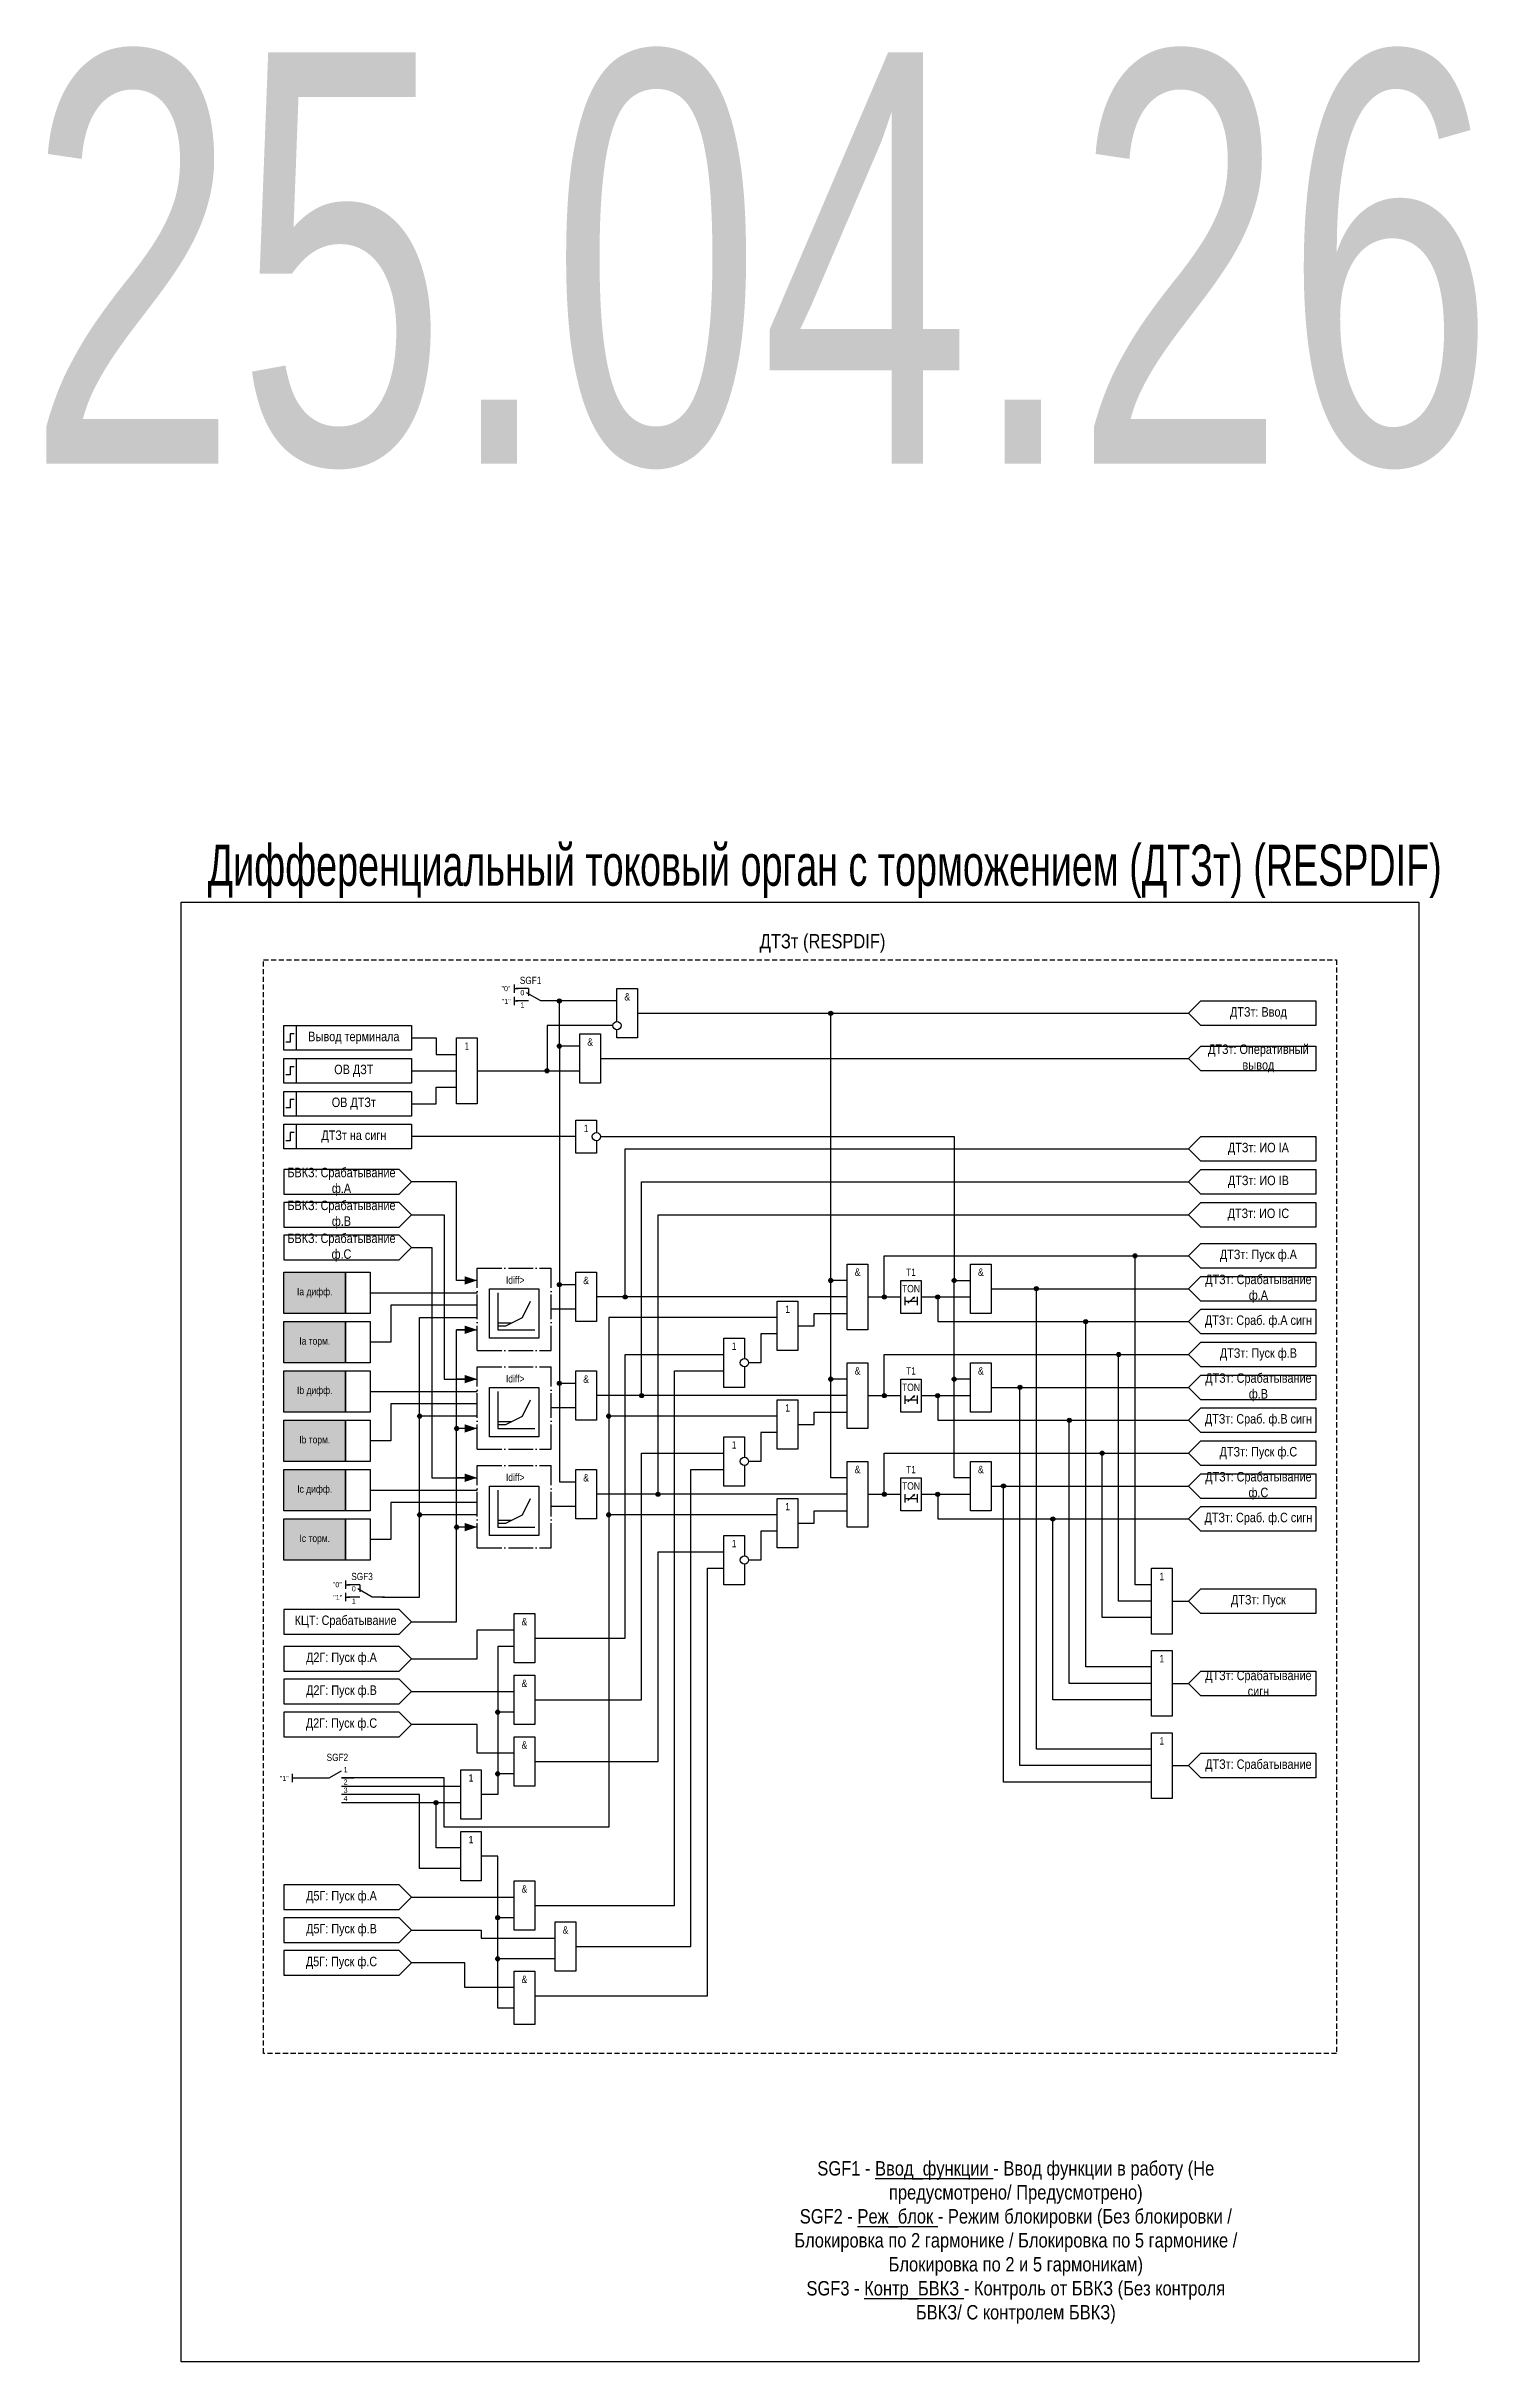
# Model space of a CAD drawing. Header units: millimetres. Extents: x -2824 to 4649, y -997 to 959.
# Drawn here: x 2945 to 3293, y -502 to 61 of the extents above; entities that cross this region are included whole.
import ezdxf
from ezdxf.enums import TextEntityAlignment as Align

# ---------------------------------------------------------------- set-up
doc = ezdxf.new("R2010")
doc.units = ezdxf.units.MM
doc.linetypes.add('ACAD_ISO04W100', pattern=[30, 24, -3, 0, -3])
doc.linetypes.add('штриховая2', pattern=[0.375, 0.25, -0.125])
doc.layers.add('TEXT', color=7, linetype='Continuous', lineweight=25)
doc.layers.add('Основная', color=7, linetype='Continuous')
doc.styles.add('1.8_Gost_RD', font='ARIALN.TTF', dxfattribs={"height": 1.8})
doc.styles.add('2.5_Gost_RD', font='ARIALN.TTF', dxfattribs={"height": 2.5})
doc.styles.add('3.5_Gost_RD', font='ARIALN.TTF', dxfattribs={"height": 3.5})
doc.styles.add('Вывод', font='ARIALN.TTF', dxfattribs={"height": 2.5})
doc.styles.add('Компонент', font='ARIALN.TTF', dxfattribs={"height": 3.5})

msp = doc.modelspace()

# ---------------------------------------------------------------- texts
at = {"color": 30, "ltscale": 100, "attachment_point": 5, "style": '3.5_Gost_RD'}
for s, insert, char_height, width in [('{\\W0.8;\\C3;25.04.26}', (3119, 9), 100, 290), ('{\\W0.8;\\C3;Дифференциальный токовый орган с торможением (ДТЗт) (RESPDIF)}', (3134.5, -139.5), 10, 341), ('\\pt108.5;ДТЗт (RESPDIF)', (3134, -157), 3.5, 250), ('SGF1 - {\\LВвод_функции} - Ввод функции в работу (Не предусмотрено/ Предусмотрено)\\PSGF2 - {\\LРеж_блок} - Режим блокировки (Без блокировки / Блокировка по 2 гармонике / Блокировка по 5 гармонике / Блокировка по 2 и 5 гармоникам)\\PSGF3 - {\\LКонтр_БВКЗ} - Контроль от БВКЗ (Без контроля БВКЗ/ С контролем БВКЗ)', (3181, -473), 3.5, 111.8874)]:
    msp.add_mtext(s, dxfattribs=dict(at, insert=insert, char_height=char_height, width=width))
at = {"ltscale": 100, "char_height": 1.25, "attachment_point": 1, "style": '3.5_Gost_RD'}
for insert in [(3056, -170.5), (3015, -315.5)]:
    msp.add_mtext_dynamic_manual_height_columns('"1"', width=2, gutter_width=17.5, heights=[0], dxfattribs=dict(at, insert=insert))
at = {"ltscale": 100, "attachment_point": 5}
for s, insert, char_height, width, style in [('Вывод терминала', (3020, -180), 2.3, 28, '2.5_Gost_RD'), ('1', (3047.5, -182), 1.8, 5, '2.5_Gost_RD'), ('1', (3076.5, -202), 1.8, 5, '2.5_Gost_RD'), ('ДТЗт: ИО IА', (3240, -207), 2.3, 28, '2.5_Gost_RD'), ('ДТЗт: ИО IB', (3240, -215), 2.3, 28, '2.5_Gost_RD'), ('ДТЗт: ИО IC', (3240, -223), 2.3, 28, '2.5_Gost_RD'), ('T1', (3155.5, -237), 1.8, 5, '2.5_Gost_RD'), ('Ia дифф.', (3010.5, -242), 1.8, 15, '1.8_Gost_RD'), ('TON', (3155.5, -241), 1.8, 5, '2.5_Gost_RD'), ('Ia торм.', (3010.5, -254), 1.8, 15, '1.8_Gost_RD'), ('TON', (3155.5, -265), 1.8, 5, '2.5_Gost_RD'), ('T1', (3155.5, -261), 1.8, 5, '2.5_Gost_RD'), ('Ib дифф.', (3010.5, -266), 1.8, 15, '1.8_Gost_RD'), ('Ib торм.', (3010.5, -278), 1.8, 15, '1.8_Gost_RD'), ('T1', (3155.5, -285), 1.8, 5, '2.5_Gost_RD'), ('Ic дифф.', (3010.5, -290), 1.8, 15, '1.8_Gost_RD'), ('TON', (3155.5, -289), 1.8, 5, '2.5_Gost_RD'), ('Ic торм.', (3010.5, -302), 1.8, 15, '1.8_Gost_RD')]:
    msp.add_mtext(s, dxfattribs=dict(at, insert=insert, char_height=char_height, width=width, style=style))
at = {"layer": 'TEXT', "color": 0, "ltscale": 100, "insert": (3020, -188), "char_height": 2.3, "width": 28, "attachment_point": 5, "style": '2.5_Gost_RD'}
msp.add_mtext('{\\C256;ОВ ДЗТ}', dxfattribs=at)
at = {"layer": 'TEXT', "ltscale": 100, "char_height": 1.25, "width": 2, "attachment_point": 5, "style": '2.5_Gost_RD'}
for s, insert in [('4', (3018, -365)), ('3', (3018, -363))]:
    msp.add_mtext(s, dxfattribs=dict(at, insert=insert))
at = {"layer": 'Основная', "ltscale": 100, "attachment_point": 5, "style": '2.5_Gost_RD'}
for s, insert, char_height, width in [('&', (3086.5, -170), 1.8, 5), ('ДТЗт: Ввод', (3240, -174), 2.3, 28), ('&', (3077.5, -181), 1.8, 5), ('ДТЗт на сигн', (3020, -204), 2.3, 28), ('&', (3142.5, -237), 1.8, 5), ('&', (3172.5, -237), 1.8, 5), ('&', (3076.5, -239), 1.8, 5), ('1', (3125.5, -246), 1.8, 5), ('ДТЗт: Сраб. ф.А сигн', (3240, -249), 2.3, 28), ('1', (3112.5, -255), 1.8, 5), ('&', (3076.5, -263), 1.8, 5), ('&', (3142.5, -261), 1.8, 5), ('&', (3172.5, -261), 1.8, 5), ('1', (3125.5, -270), 1.8, 5), ('ДТЗт: Сраб. ф.В сигн', (3240, -273), 2.3, 28), ('1', (3112.5, -279), 1.8, 5), ('&', (3076.5, -287), 1.8, 5), ('&', (3142.5, -285), 1.8, 5), ('&', (3172.5, -285), 1.8, 5), ('1', (3125.5, -294), 1.8, 5), ('ДТЗт: Сраб. ф.С сигн', (3240, -297), 2.3, 28), ('1', (3112.5, -303), 1.8, 5), ('1', (3216.5, -311), 1.8, 5), ('&', (3061.5, -322), 1.8, 5), ('1', (3216.5, -331), 1.8, 5), ('&', (3061.5, -337), 1.8, 5), ('ДТЗт: Срабатывание сигн', (3240, -337), 2.3, 28), ('&', (3061.5, -352), 1.8, 5), ('1', (3216.5, -351), 1.8, 5), ('1', (3048.5, -360), 1.8, 5), ('1', (3048.5, -375), 1.8, 5), ('&', (3061.5, -387), 1.8, 5), ('&', (3071.5, -397), 1.8, 5), ('&', (3061.5, -409), 1.8, 5)]:
    msp.add_mtext(s, dxfattribs=dict(at, insert=insert, char_height=char_height, width=width))
at = {"layer": 'Основная', "color": 0, "ltscale": 100, "char_height": 2.3, "attachment_point": 5, "style": '2.5_Gost_RD'}
for s, insert, width in [('{\\C256;ДТЗт: Оперативный вывод}', (3240, -185), 28), ('{\\C256;ОВ ДТЗт}', (3020, -196), 28), ('{\\C256;БВКЗ: Срабатывание ф.А}', (3017, -215), 28), ('{\\C256;БВКЗ: Срабатывание ф.В}', (3017, -223), 28), ('{\\C256;БВКЗ: Срабатывание ф.С}', (3017, -231), 28), ('{\\C256;ДТЗт: Пуск ф.А}', (3240, -233), 28), ('{\\C256;ДТЗт: Срабатывание ф.А}', (3240, -241), 28), ('{\\C256;ДТЗт: Пуск ф.В}', (3240, -257), 28), ('{\\C256;ДТЗт: Срабатывание ф.В}', (3240, -265), 28), ('{\\C256;ДТЗт: Пуск ф.С}', (3240, -281), 28), ('{\\C256;ДТЗт: Срабатывание ф.С}', (3240, -289), 28), ('{\\C256;КЦТ: Срабатывание}', (3018, -322), 26.5083), ('{\\C256;ДТЗт: Пуск}', (3240, -317), 28), ('{\\C256;Д2Г: Пуск ф.А}', (3017, -331), 28), ('{\\C256;Д2Г: Пуск ф.B}', (3017, -339), 28), ('{\\C256;Д2Г: Пуск ф.C}', (3017, -347), 28), ('{\\C256;ДТЗт: Срабатывание}', (3240, -357), 28), ('{\\C256;Д5Г: Пуск ф.А}', (3017, -389), 28), ('{\\C256;Д5Г: Пуск ф.B}', (3017, -397), 28), ('{\\C256;Д5Г: Пуск ф.C}', (3017, -405), 28)]:
    msp.add_mtext(s, dxfattribs=dict(at, insert=insert, width=width))
at = {"layer": 'Основная', "color": 7, "ltscale": 100, "char_height": 1.8, "attachment_point": 1, "style": '1.8_Gost_RD'}
for insert in [(3057, -238), (3057, -262), (3057, -286)]:
    msp.add_mtext_dynamic_manual_height_columns('Idiff>', width=4, gutter_width=17.5, heights=[0], dxfattribs=dict(at, insert=insert))
at = {"layer": 'Основная', "ltscale": 100, "insert": (3002, -359.5), "char_height": 1.25, "attachment_point": 1, "style": '3.5_Gost_RD'}
msp.add_mtext_dynamic_manual_height_columns('"1"', width=2, gutter_width=17.5, heights=[0], dxfattribs=at)

# ---------------------------------------------------------------- blocks, each defined once
blk = doc.blocks.new('*U44')
at = {"layer": 'Основная', "linetype": 'ACAD_ISO04W100', "ltscale": 0.25}
for p, q in [((0, 0), (18, 0)), ((0, -20), (0, 0)), ((18, -20), (18, 0)), ((0, -20), (18, -20))]:
    blk.add_line(p, q, dxfattribs=at)
at = {"layer": 'Основная', "style": 'Компонент'}
blk.add_attdef('ОУ', text='', height=3.5, dxfattribs=at).set_placement((18, 0), align=Align.MIDDLE_CENTER)
blk = doc.blocks.new('Точка')
at = {"ltscale": 100}
h = blk.add_hatch(color=256, dxfattribs=at)
h.dxf.hatch_style = 1
edge = h.paths.add_edge_path()
edge.add_arc((0, 0), 0.5, 0, 360)
blk.add_circle((0, 0), 0.5, dxfattribs=at)
blk = doc.blocks.new('*U30')
at = {"layer": 'Основная', "color": 0}
blk.add_line((0, 0), (6, 3.4), dxfattribs=at)
blk = doc.blocks.new('*U43')
at = {"layer": 'Основная', "color": 0}
for p, q in [((-9, 0), (-3, 0)), ((3, 0), (9, 0))]:
    blk.add_line(p, q, dxfattribs=at)
at = {"layer": 'Основная', "ltscale": 0.25}
blk.add_blockref('*U30', (-3, 0), dxfattribs=at)
at = {"layer": 'Основная'}
for tag, height, style, p in [('ОУ', 3.5, 'Компонент', (1, 10)), ('В2', 2.5, 'Вывод', (5, 4)), ('В1', 2.5, 'Вывод', (5, -2))]:
    blk.add_attdef(tag, text='', height=height, dxfattribs=dict(at, style=style)).set_placement(p, align=Align.MIDDLE_CENTER)
blk = doc.blocks.new('*U32')
at = {"layer": 'Основная', "color": 0}
blk.add_line((0, 0), (7, 4), dxfattribs=at)
at = {"layer": 'Основная', "ltscale": 0.35}
blk.add_line((6, 6), (6, 2.5), dxfattribs=at)
blk = doc.blocks.new('*U33')
at = {"layer": 'Основная', "color": 0}
for p, q in [((-3, 6), (-9, 6)), ((-3, 0), (-9, 0)), ((9, 0), (3, 0))]:
    blk.add_line(p, q, dxfattribs=at)
at = {"layer": 'Основная', "ltscale": 0.25, "xscale": -1}
blk.add_blockref('*U32', (3, 0), dxfattribs=at)
at = {"layer": 'Основная'}
for tag, height, style, p in [('ОУ', 3.5, 'Компонент', (-2, 10)), ('В1', 2.5, 'Вывод', (-14, 6)), ('В2', 2.5, 'Вывод', (-6, 4)), ('В3', 2.5, 'Вывод', (-6, -2))]:
    blk.add_attdef(tag, text='', height=height, dxfattribs=dict(at, style=style)).set_placement(p, align=Align.MIDDLE_CENTER)
blk = doc.blocks.new('*U51')
at = {"ltscale": 0.25}
blk.add_line((-1, 0), (-5, 0), dxfattribs=at)
blk.add_lwpolyline([(-3, 0, 2, 0, 0), (0, 0, 0, 0, 0)], format="xyseb", dxfattribs=at)
at = {"layer": 'Основная', "style": 'Вывод'}
blk.add_attdef('ОТ', text='', height=2.5, dxfattribs=at).set_placement((-4, 0), align=Align.MIDDLE_CENTER)

# ---------------------------------------------------------------- hatches: boundary and pattern name
at = {"ltscale": 100, "true_color": 0xf7941d}
h = msp.add_hatch(color=30, dxfattribs=at)
h.dxf.hatch_style = 1
h.paths.add_polyline_path([(3003, -237), (3018, -237), (3018, -247), (3003, -247)])
h = msp.add_hatch(color=30, dxfattribs=at)
h.dxf.hatch_style = 1
h.paths.add_polyline_path([(3003, -249), (3018, -249), (3018, -259), (3003, -259)])
h = msp.add_hatch(color=30, dxfattribs=at)
h.dxf.hatch_style = 1
h.paths.add_polyline_path([(3003, -261), (3018, -261), (3018, -271), (3003, -271)])
h = msp.add_hatch(color=30, dxfattribs=at)
h.dxf.hatch_style = 1
h.paths.add_polyline_path([(3003, -273), (3018, -273), (3018, -283), (3003, -283)])
h = msp.add_hatch(color=30, dxfattribs=at)
h.dxf.hatch_style = 1
h.paths.add_polyline_path([(3003, -285), (3018, -285), (3018, -295), (3003, -295)])
h = msp.add_hatch(color=30, dxfattribs=at)
h.dxf.hatch_style = 1
h.paths.add_polyline_path([(3003, -297), (3018, -297), (3018, -307), (3003, -307)])

# ---------------------------------------------------------------- linework, layer by layer
at = {"ltscale": 100}
for p, q in [((3059, -167), (3059, -169)), ((3059, -168), (3060, -168)), ((3059, -170), (3059, -172)), ((3059, -171), (3060, -171)), ((3034, -188), (3045, -188)), ((3050, -188), (3075, -188)), ((3018, -312), (3018, -314)), ((3018, -313), (3019, -313)), ((3018, -315), (3018, -317)), ((3018, -316), (3019, -316))]:
    msp.add_line(p, q, dxfattribs=at)
at = {"color": 7, "ltscale": 100}
for p, q in [((3154.7, -244.54), (3156.37, -243.05)), ((3156.37, -243.05), (3155.85, -243.27)), ((3156.37, -243.05), (3156.11, -243.52)), ((3154.7, -268.54), (3156.37, -267.05)), ((3156.37, -267.05), (3155.85, -267.27)), ((3156.37, -267.05), (3156.11, -267.52)), ((3154.7, -292.54), (3156.37, -291.05)), ((3156.37, -291.05), (3155.85, -291.27)), ((3156.37, -291.05), (3156.11, -291.52))]:
    msp.add_line(p, q, dxfattribs=at)
at = {"color": 3, "ltscale": 100}
msp.add_lwpolyline([(2978, -147), (3279, -147), (3279, -502), (2978, -502)], close=True, dxfattribs=at)
at = {"ltscale": 100}
for points in [[(3075, -182), (3070, -182), (3070, -171), (3066, -171)], [(3084, -171), (3070, -171)], [(3089, -174), (3223, -174)], [(3140, -239), (3136, -239), (3136, -174)], [(3034, -180), (3040, -180), (3040, -184), (3045, -184)], [(3083, -177), (3067, -177), (3067, -188)], [(3075, -182), (3070, -182)], [(3070, -182), (3070, -240), (3074, -240)], [(3080, -185), (3223, -185)], [(3034, -196), (3040, -196), (3040, -192), (3045, -192)], [(3079, -205), (3079, -208), (3074, -208), (3074, -200), (3079, -200), (3079, -203)], [(3074, -204), (3034, -204)], [(3080, -204), (3166, -204), (3166, -239), (3170, -239)], [(3086, -243), (3086, -207), (3223, -207)], [(3050, -239), (3045, -239), (3045, -215), (3034, -215)], [(3090, -267), (3090, -215), (3223, -215)], [(3034, -223), (3042, -223), (3042, -263), (3050, -263)], [(3094, -291), (3094, -223), (3223, -223)], [(3034, -231), (3039, -231), (3039, -287), (3050, -287)], [(3149, -243), (3149, -233), (3223, -233)], [(3214, -313), (3210, -313), (3210, -233)], [(3055, -242), (3055, -251)], [(3070, -240), (3070, -264), (3074, -264)], [(3140, -263), (3136, -263), (3136, -239)], [(3170, -263), (3166, -263), (3166, -239)], [(3175, -241), (3223, -241)], [(3214, -353), (3186, -353), (3186, -241)], [(3050, -245), (3029, -245), (3029, -254), (3024, -254)], [(3055, -250), (3057, -250), (3061, -248), (3063, -244)], [(3074, -246), (3068, -246)], [(3140, -243), (3079, -243)], [(3128, -250), (3132, -250), (3132, -247), (3140, -247)], [(3154, -243), (3154, -245)], [(3154, -244), (3157, -244)], [(3157, -243), (3157, -245)], [(3158, -243), (3170, -243)], [(3162, -243), (3162, -249), (3223, -249)], [(3123, -248), (3082, -248), (3082, -372), (3042, -372), (3042, -360), (3017, -360)], [(3027, -316), (3036, -316), (3036, -248), (3050, -248)], [(3034, -322), (3045, -322), (3045, -251), (3050, -251)], [(3055, -249.31), (3058.39, -249.31)], [(3055, -251), (3064, -251)], [(3123, -252), (3119, -252), (3119, -259), (3116, -259)], [(3214, -333), (3198, -333), (3198, -249)], [(3064, -326), (3086, -326), (3086, -257), (3110, -257)], [(3149, -267), (3149, -257), (3223, -257)], [(3214, -317), (3206, -317), (3206, -257)], [(3064, -391), (3098, -391), (3098, -261), (3110, -261)], [(3070, -264), (3070, -288), (3074, -288)], [(3140, -287), (3136, -287), (3136, -263)], [(3170, -287), (3166, -287), (3166, -263)], [(3050, -269), (3029, -269), (3029, -278), (3024, -278)], [(3055, -266), (3055, -275)], [(3055, -274), (3057, -274), (3061, -272), (3063, -268)], [(3074, -270), (3068, -270)], [(3140, -267), (3079, -267)], [(3154, -267), (3154, -269)], [(3154, -268), (3157, -268)], [(3157, -267), (3157, -269)], [(3158, -267), (3170, -267)], [(3162, -267), (3162, -273), (3223, -273)], [(3175, -265), (3223, -265)], [(3214, -357), (3182, -357), (3182, -265)], [(3050, -272), (3036, -272)], [(3050, -275), (3045, -275)], [(3055, -273.31), (3058.39, -273.31)], [(3055, -275), (3064, -275)], [(3123, -272), (3082, -272)], [(3128, -274), (3132, -274), (3132, -271), (3140, -271)], [(3214, -337), (3194, -337), (3194, -273)], [(3064, -341), (3090, -341), (3090, -281), (3110, -281)], [(3123, -276), (3119, -276), (3119, -283), (3116, -283)], [(3149, -291), (3149, -281), (3223, -281)], [(3214, -321), (3202, -321), (3202, -281)], [(3074, -401), (3102, -401), (3102, -285), (3110, -285)], [(3055, -290), (3055, -299)], [(3055, -298), (3057, -298), (3061, -296), (3063, -292)], [(3140, -291), (3079, -291)], [(3154, -291), (3154, -293)], [(3154, -292), (3157, -292)], [(3157, -291), (3157, -293)], [(3158, -291), (3170, -291)], [(3162, -291), (3162, -297), (3223, -297)], [(3175, -289), (3223, -289)], [(3214, -361), (3178, -361), (3178, -289)], [(3050, -293), (3029, -293), (3029, -302), (3024, -302)], [(3050, -296), (3036, -296)], [(3055, -297.31), (3058.39, -297.31)], [(3074, -294), (3068, -294)], [(3123, -296), (3082, -296)], [(3128, -298), (3132, -298), (3132, -295), (3140, -295)], [(3214, -341), (3190, -341), (3190, -297)], [(3050, -299), (3045, -299)], [(3055, -299), (3064, -299)], [(3123, -300), (3119, -300), (3119, -307), (3116, -307)], [(3064, -356), (3094, -356), (3094, -305), (3110, -305)], [(3064, -413), (3106, -413), (3106, -309), (3110, -309)], [(3219, -317), (3223, -317)], [(3034, -331), (3050, -331), (3050, -324), (3059, -324)], [(3059, -328), (3055, -328), (3055, -364), (3051, -364)], [(3219, -337), (3223, -337)], [(3034, -339), (3059, -339)], [(3059, -354), (3050, -354), (3050, -347), (3034, -347)], [(3059, -344), (3055, -344)], [(3005, -360), (3014, -360)], [(3059, -359), (3055, -359)], [(3219, -357), (3223, -357)], [(3017, -362), (3046, -362)], [(3046, -382), (3036, -382), (3036, -364), (3017, -364)], [(3017, -366), (3046, -366)], [(3046, -377), (3040, -377), (3040, -366)], [(3059, -416), (3055, -416), (3055, -379), (3051, -379)], [(3034, -389), (3059, -389)], [(3059, -394), (3055, -394)], [(3034, -397), (3051, -397), (3051, -399), (3069, -399)], [(3059, -411), (3047, -411), (3047, -405), (3034, -405)], [(3069, -404), (3055, -404)], [(3059, -416), (3055, -416)]]:
    msp.add_lwpolyline(points, dxfattribs=at)
for points in [[(3003, -177), (3006, -177), (3006, -183), (3003, -183)], [(3003, -177), (3034, -177), (3034, -183), (3003, -183)], [(3045, -180), (3050, -180), (3050, -196), (3045, -196)], [(3003, -185), (3006, -185), (3006, -191), (3003, -191)], [(3003, -185), (3034, -185), (3034, -191), (3003, -191)], [(3003, -193), (3006, -193), (3006, -199), (3003, -199)], [(3003, -193), (3034, -193), (3034, -199), (3003, -199)], [(3254, -204), (3254, -210), (3226, -210), (3223, -207), (3226, -204)], [(3254, -212), (3254, -218), (3226, -218), (3223, -215), (3226, -212)], [(3254, -220), (3254, -226), (3226, -226), (3223, -223), (3226, -220)], [(3140, -235), (3145, -235), (3145, -251), (3140, -251)], [(3003, -237), (3018, -237), (3018, -247), (3003, -247)], [(3018, -237), (3024, -237), (3024, -247), (3018, -247)], [(3153, -239), (3158, -239), (3158, -247), (3153, -247)], [(3003, -249), (3018, -249), (3018, -259), (3003, -259)], [(3018, -249), (3024, -249), (3024, -259), (3018, -259)], [(3140, -259), (3145, -259), (3145, -275), (3140, -275)], [(3003, -261), (3018, -261), (3018, -271), (3003, -271)], [(3018, -261), (3024, -261), (3024, -271), (3018, -271)], [(3153, -263), (3158, -263), (3158, -271), (3153, -271)], [(3003, -273), (3018, -273), (3018, -283), (3003, -283)], [(3018, -273), (3024, -273), (3024, -283), (3018, -283)], [(3003, -285), (3018, -285), (3018, -295), (3003, -295)], [(3018, -285), (3024, -285), (3024, -295), (3018, -295)], [(3140, -283), (3145, -283), (3145, -299), (3140, -299)], [(3153, -287), (3158, -287), (3158, -295), (3153, -295)], [(3003, -297), (3018, -297), (3018, -307), (3003, -307)], [(3018, -297), (3024, -297), (3024, -307), (3018, -307)], [(3214, -309), (3219, -309), (3219, -325), (3214, -325)], [(3214, -329), (3219, -329), (3219, -345), (3214, -345)], [(3214, -349), (3219, -349), (3219, -365), (3214, -365)]]:
    msp.add_lwpolyline(points, close=True, dxfattribs=at)
at = {"lineweight": 30, "ltscale": 100}
for points in [[(3005.5, -179), (3004.5, -179), (3004.5, -181), (3003.5, -181)], [(3005.5, -187), (3004.5, -187), (3004.5, -189), (3003.5, -189)], [(3005.5, -195), (3004.5, -195), (3004.5, -197), (3003.5, -197)]]:
    msp.add_lwpolyline(points, dxfattribs=at)
at = {"layer": 'Основная', "color": 7, "ltscale": 100}
for p, q in [((3024, -242), (3050, -242)), ((3024, -266), (3050, -266)), ((3024, -290), (3050, -290))]:
    msp.add_line(p, q, dxfattribs=at)
at = {"layer": 'Основная', "ltscale": 100}
for p, q in [((3053, -242.5), (3053, -241)), ((3053, -241), (3065, -241)), ((3053, -250), (3053, -242)), ((3065, -241), (3065, -247)), ((3065, -247), (3065, -253)), ((3053, -253), (3053, -250)), ((3065, -253), (3053, -253)), ((3053, -266.5), (3053, -265)), ((3053, -265), (3065, -265)), ((3053, -274), (3053, -266)), ((3065, -265), (3065, -271)), ((3053, -277), (3053, -274)), ((3065, -271), (3065, -277)), ((3065, -277), (3053, -277)), ((3053, -290.5), (3053, -289)), ((3053, -289), (3065, -289)), ((3053, -298), (3053, -290)), ((3065, -289), (3065, -295)), ((3053, -301), (3053, -298)), ((3065, -295), (3065, -301)), ((3065, -301), (3053, -301)), ((3005, -359), (3005, -361))]:
    msp.add_line(p, q, dxfattribs=at)
at = {"layer": 'Основная', "linetype": 'штриховая2', "ltscale": 5}
msp.add_lwpolyline([(2998, -161), (3259, -161), (3259, -427), (2998, -427)], close=True, dxfattribs=at)
at = {"layer": 'Основная', "ltscale": 100}
for points in [[(3084, -176), (3084, -168), (3089, -168), (3089, -180), (3084, -180), (3084, -178)], [(3145, -243), (3153, -243), (3153, -243), (3153, -243)], [(3115, -260), (3115, -265), (3110, -265), (3110, -253), (3115, -253), (3115, -258)], [(3145, -267), (3153, -267), (3153, -267), (3153, -267)], [(3115, -284), (3115, -289), (3110, -289), (3110, -277), (3115, -277), (3115, -282)], [(3145, -291), (3153, -291), (3153, -291), (3153, -291)], [(3115, -308), (3115, -313), (3110, -313), (3110, -301), (3115, -301), (3115, -306)]]:
    msp.add_lwpolyline(points, dxfattribs=at)
for points in [[(3254, -171), (3254, -177), (3226, -177), (3223, -174), (3226, -171)], [(3075, -179), (3080, -179), (3080, -191), (3075, -191)], [(3254, -182), (3254, -188), (3226, -188), (3223, -185), (3226, -182)], [(3003, -201), (3006, -201), (3006, -207), (3003, -207)], [(3003, -201), (3034, -201), (3034, -207), (3003, -207)], [(3003, -212), (3003, -218), (3031, -218), (3034, -215), (3031, -212)], [(3003, -220), (3003, -226), (3031, -226), (3034, -223), (3031, -220)], [(3003, -228), (3003, -234), (3031, -234), (3034, -231), (3031, -228)], [(3254, -230), (3254, -236), (3226, -236), (3223, -233), (3226, -230)], [(3170, -235), (3175, -235), (3175, -247), (3170, -247)], [(3074, -237), (3079, -237), (3079, -249), (3074, -249)], [(3254, -238), (3254, -244), (3226, -244), (3223, -241), (3226, -238)], [(3123, -244), (3128, -244), (3128, -256), (3123, -256)], [(3254, -246), (3254, -252), (3226, -252), (3223, -249), (3226, -246)], [(3170, -259), (3175, -259), (3175, -271), (3170, -271)], [(3254, -254), (3254, -260), (3226, -260), (3223, -257), (3226, -254)], [(3074, -261), (3079, -261), (3079, -273), (3074, -273)], [(3254, -262), (3254, -268), (3226, -268), (3223, -265), (3226, -262)], [(3123, -268), (3128, -268), (3128, -280), (3123, -280)], [(3254, -270), (3254, -276), (3226, -276), (3223, -273), (3226, -270)], [(3254, -278), (3254, -284), (3226, -284), (3223, -281), (3226, -278)], [(3074, -285), (3079, -285), (3079, -297), (3074, -297)], [(3170, -283), (3175, -283), (3175, -295), (3170, -295)], [(3254, -286), (3254, -292), (3226, -292), (3223, -289), (3226, -286)], [(3123, -292), (3128, -292), (3128, -304), (3123, -304)], [(3254, -294), (3254, -300), (3226, -300), (3223, -297), (3226, -294)], [(3254, -314), (3254, -320), (3226, -320), (3223, -317), (3226, -314)], [(3003, -319), (3003, -325), (3031, -325), (3034, -322), (3031, -319)], [(3059, -320), (3064, -320), (3064, -332), (3059, -332)], [(3003, -328), (3003, -334), (3031, -334), (3034, -331), (3031, -328)], [(3003, -336), (3003, -342), (3031, -342), (3034, -339), (3031, -336)], [(3059, -335), (3064, -335), (3064, -347), (3059, -347)], [(3254, -334), (3254, -340), (3226, -340), (3223, -337), (3226, -334)], [(3003, -344), (3003, -350), (3031, -350), (3034, -347), (3031, -344)], [(3059, -350), (3064, -350), (3064, -362), (3059, -362)], [(3254, -354), (3254, -360), (3226, -360), (3223, -357), (3226, -354)], [(3046, -358), (3051, -358), (3051, -370), (3046, -370)], [(3046, -373), (3051, -373), (3051, -385), (3046, -385)], [(3003, -386), (3003, -392), (3031, -392), (3034, -389), (3031, -386)], [(3059, -385), (3064, -385), (3064, -397), (3059, -397)], [(3003, -394), (3003, -400), (3031, -400), (3034, -397), (3031, -394)], [(3069, -395), (3074, -395), (3074, -407), (3069, -407)], [(3003, -402), (3003, -408), (3031, -408), (3034, -405), (3031, -402)], [(3059, -407), (3064, -407), (3064, -420), (3059, -420)]]:
    msp.add_lwpolyline(points, close=True, dxfattribs=at)
at = {"layer": 'Основная', "lineweight": 30, "ltscale": 100}
msp.add_lwpolyline([(3005.5, -203), (3004.5, -203), (3004.5, -205), (3003.5, -205)], dxfattribs=at)
at = {"layer": 'Основная', "ltscale": 100}
for centre in [(3084, -177), (3079, -204), (3115, -259), (3115, -283), (3115, -307)]:
    msp.add_circle(centre, 1, dxfattribs=at)

# ---------------------------------------------------------------- block references
at = {"color": 3, "ltscale": 0.25, "xscale": 0.5, "yscale": 0.5, "zscale": 0.5}
msp.add_blockref('*U43', (3015.5, -360), dxfattribs=at).add_auto_attribs({'ОУ': 'SGF2', 'В1': '2', 'В2': '1'})
at = {"layer": 'Основная', "ltscale": 0.25, "xscale": 0.5, "yscale": 0.5, "zscale": 0.5}
for p, values in [((3064, -171), {'ОУ': 'SGF1', 'В1': '"0"', 'В2': '0', 'В3': '1'}), ((3023, -316), {'ОУ': 'SGF3', 'В1': '"0"', 'В2': '0', 'В3': '1'})]:
    msp.add_blockref('*U33', p, dxfattribs=at).add_auto_attribs(values)
at = {"layer": 'Основная', "ltscale": 100}
for p in [(3070, -171), (3136, -174), (3070, -182), (3067, -188), (3210, -233), (3070, -240), (3136, -239), (3166, -239), (3186, -241), (3086, -243), (3149, -243), (3162, -243), (3198, -249), (3206, -257), (3070, -264), (3136, -263), (3166, -263), (3182, -265), (3090, -267), (3149, -267), (3162, -267), (3036, -272), (3045, -275), (3082, -272), (3194, -273), (3202, -281), (3094, -291), (3149, -291), (3162, -291), (3178, -289), (3036, -296), (3082, -296), (3190, -297), (3045, -299), (3055, -344), (3055, -359), (3040, -366), (3055, -394), (3055, -404)]:
    msp.add_blockref('Точка', p, dxfattribs=at)
at = {"layer": 'Основная', "ltscale": 0.25}
for name, p in [('*U44', (3050, -236)), ('*U51', (3050, -239)), ('*U51', (3050, -251)), ('*U51', (3050, -263)), ('*U44', (3050, -260)), ('*U51', (3050, -275)), ('*U51', (3050, -287)), ('*U44', (3050, -284)), ('*U51', (3050, -299))]:
    msp.add_blockref(name, p, dxfattribs=at)

msp.set_redraw_order([(e.dxf.handle, doc.entitydb.next_handle()) for e in msp.query("TEXT MTEXT ATTDEF DIMENSION ARC_DIMENSION")])  # texts and dimensions are drawn at this point

doc.saveas('drawing.dxf')
